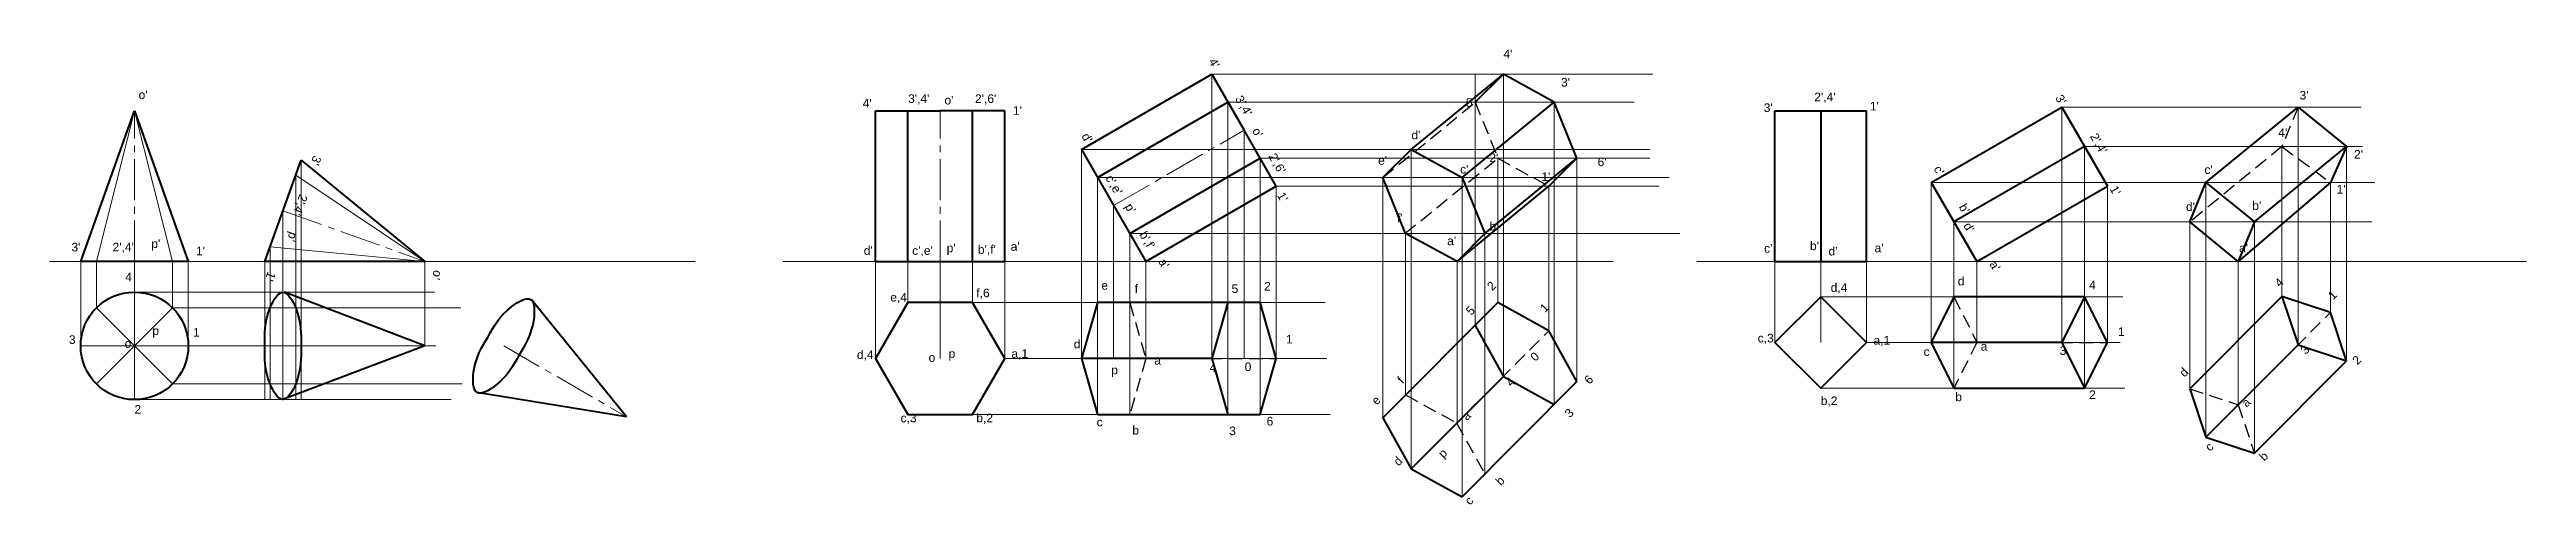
# Model space of a CAD drawing. Header units: millimetres. Extents: x 1 to 7224, y -410 to 206.
# Drawn here: x 4289 to 5440, y -12 to 200 of the extents above; entities that cross this region are included whole.
import ezdxf

# ---------------------------------------------------------------- set-up
doc = ezdxf.new("R2010")
doc.units = ezdxf.units.MM
doc.linetypes.add('CENTER2', pattern=[28.575, 19.05, -3.175, 3.175, -3.175])
doc.linetypes.add('DASHED2', pattern=[9.525, 6.35, -3.175])
for name, color, linetype, lineweight in [('Centre line', 1, 'CENTER2', 20), ('Dim n hatch', 6, 'Continuous', 20), ('Hidden', 3, 'DASHED2', 30), ('Object', 2, 'Continuous', 40), ('Projection', 5, 'Continuous', 5)]:
    doc.layers.add(name, color=color, linetype=linetype, lineweight=lineweight)
doc.styles.get("Standard").update_dxf_attribs({"font": 'arial.ttf', "height": 4})

msp = doc.modelspace()

# ---------------------------------------------------------------- texts
at = {"layer": 'Dim n hatch'}
for s, p in [("o'", (4329.9, 176.7)), ("3'", (5085.1, 170.7)), ("2',4'", (5108.6, 175.7)), ("1'", (5134.4, 171.4)), ("3'", (5334.1, 176.5)), ("4'", (5324.2, 159.1)), ("2'", (5359.4, 149)), ("c'", (5289.9, 141.9)), ("d'", (5281.3, 124.7)), ("b'", (5312.1, 125.2)), ("1'", (5351.3, 132.8)), ("3'", (4298.7, 105.9)), ("2',4'", (4317.8, 105.9)), ("p'", (4335.8, 107.5)), ("1'", (4356.6, 104.1)), ("c'", (5085.3, 105.3)), ("b'", (5106.6, 106.5)), ("d'", (5115.2, 104)), ("a'", (5136.6, 105.5)), ("a'", (5306, 105.5)), ('4', (4323.7, 92)), ('d', (5175.3, 90.1)), ('4', (5236.3, 88.3)), ('d,4', (5116.2, 87.1)), ('p', (4336.3, 67)), ('1', (4355.2, 66.3)), ('1', (5249.7, 66.6)), ('3', (4297.5, 62.9)), ('o', (4323.4, 61.1)), ('c,3', (5082.3, 63.6)), ('a,1', (5136.1, 62.6)), ('c', (5159.4, 57.3)), ('a', (5185.9, 59.8)), ('3', (5222.6, 57.8)), ('2', (4328, 30.5)), ('b,2', (5111.6, 34.5)), ('b', (5174.1, 36.3)), ('2', (5236.3, 37.3))]:
    msp.add_text(s, height=4, dxfattribs=at).set_placement(p)
for s, rotation, p in [("3'", 300, (5220.4, 177.3)), ("3'", 250.3462, (4411.2, 150.8)), ("2',4'", 300, (5236.6, 159.4)), ("c'", 300, (5163.9, 144.3)), ("2',4'", 250.3462, (4404.8, 132.8)), ("b'", 300, (5175.6, 126.6)), ("1'", 300, (5245.7, 135)), ("p'", 250.3462, (4400.2, 115.3)), ("d'", 300, (5177.7, 117.9)), ("1'", 250.3462, (4390, 96.9)), ("o'", 250.3462, (4467.4, 97.6)), ("a'", 300, (5189.8, 100)), ('4', 45, (5324.9, 89)), ('1', 45, (5349.7, 83.1)), ('3', 45, (5336.9, 57.7)), ('d', 45, (5280.6, 47.2)), ('2', 45, (5361, 52.9)), ('a', 45, (5309.5, 33.2)), ('c', 45, (5292.5, 12.7)), ('b', 45, (5317.7, 8.2))]:
    msp.add_text(s, height=4, rotation=rotation, dxfattribs=at).set_placement(p)
at = {"layer": 'Object'}
for s, p in [("4'", (4964.1, 195.7)), ("3'", (4990.9, 182.5)), ("4'", (4666.4, 172.8)), ("3',4'", (4687.5, 174.9)), ("o'", (4704.4, 174.2)), ("2',6'", (4718.6, 174.9)), ("1'", (4736.2, 169.4)), ('5', (4946.7, 173.1)), ("d'", (4921.4, 158)), ("e'", (4905.9, 146.2)), ("2'", (4957.6, 147.4)), ("c'", (4944, 142.1)), ("1'", (4981.8, 138.7)), ("6'", (5007.9, 145.5)), ("f'", (4914.6, 119.4)), ("b'", (4957.6, 115.6)), ("d'", (4666.9, 104.3)), ("c',e'", (4689.4, 104.3)), ("p'", (4705.4, 105.5)), ("b',f'", (4719.9, 104.8)), ("a'", (4735.2, 106.2)), ("a'", (4938, 108.8)), ('e,4', (4679.2, 82.6)), ('f,6', (4719.2, 84.6)), ('e', (4777.3, 88.1)), ('f', (4792.8, 86.6)), ('5', (4837.8, 86.6)), ('2', (4852.9, 87.7)), ('d,4', (4663.7, 55.9)), ('o', (4697, 54.6)), ('p', (4706.3, 56.4)), ('a,1', (4735.5, 56.4)), ('d', (4764.5, 60.9)), ('1', (4863.1, 63.1)), ('p', (4781.9, 48.8)), ('a', (4801.9, 53.3)), ('4', (4827.6, 49.9)), ('0', (4843.9, 50.3)), ('c,3', (4684, 26.5)), ('b,2', (4719.2, 26.5)), ('c', (4775.1, 24.6)), ('b', (4791.7, 20.8)), ('3', (4836.7, 20.5)), ('6', (4854.1, 25))]:
    msp.add_text(s, height=4, dxfattribs=at).set_placement(p)
for s, rotation, p in [("4'", 300, (4827, 194.2)), ("3',4'", 300, (4839.3, 176.9)), ("o'", 300, (4847.2, 162)), ("d'", 300, (4767.9, 159.5)), ("2',6'", 300, (4854.8, 150.1)), ("c',e'", 300, (4779.1, 140)), ("p'", 300, (4788.1, 126.8)), ("1'", 300, (4858.8, 132)), ("b',f'", 300, (4794.8, 113.8)), ("a'", 300, (4803.6, 101.2)), ('5', 45, (4949.1, 75.9)), ('2', 45, (4958.9, 87.4)), ('1', 45, (4983.5, 77.2)), ('0', 45, (4979, 54.5)), ('f', 45, (4917.2, 44.1)), ('4', 45, (4967.7, 42.7)), ('6', 45, (5004.1, 43.8)), ('e', 45, (4905.2, 34.2)), ('a', 45, (4947.2, 27)), ('3', 45, (4995, 28.3)), ('p', 45, (4936.2, 9.6)), ('d', 45, (4915.4, 5.9)), ('b', 45, (4962.9, -3.2)), ('c', 45, (4948.5, -12.3))]:
    msp.add_text(s, height=4, rotation=rotation, dxfattribs=at).set_placement(p)

# ---------------------------------------------------------------- linework, layer by layer
at = {"layer": 'Centre line'}
for p, q in [((4328, 101.2), (4328, 171.2)), ((4702.4, 101.2), (4702.4, 171.2)), ((4783, 127.2), (4843.6, 162.2)), ((4397, 124.8), (4462.9, 101.2)), ((4397, 62), (4462.9, 62)), ((4499.6, 62), (4556.7, 29))]:
    msp.add_line(p, q, dxfattribs=at)
at = {"layer": 'Hidden'}
for p, q in [((4908.1, 140.2), (4951, 175.2)), ((4951, 175.2), (4961.6, 149.2)), ((5333.4, 173), (5325.9, 154.6)), ((5325.9, 154.6), (5283.1, 119.6)), ((5325.9, 154.6), (5348.4, 138)), ((4918.3, 114.2), (4961.6, 149.2)), ((4961.6, 149.2), (4985.3, 136.2)), ((4790.5, 82.1), (4798, 56.1)), ((5173.5, 84.8), (5184.2, 63.6)), ((5305.6, 34.6), (5348.4, 77.5)), ((4942.6, 26.4), (4985.3, 69)), ((5184.2, 63.6), (5173.5, 42.4)), ((5184.2, 63.6), (5244.8, 63.6)), ((4798, 56.1), (4790.5, 30.1)), ((4798.3, 56.1), (4858.6, 56.1)), ((4918.7, 39.2), (4942.4, 26.2)), ((5283.1, 42.1), (5305.6, 34.6)), ((5305.6, 34.6), (5313.1, 12.1)), ((4942.4, 26.2), (4955.5, 2.5))]:
    msp.add_line(p, q, dxfattribs=at)
at = {"layer": 'Object'}
for p, q in [((4768, 153.2), (4828.6, 188.2)), ((4828.6, 188.2), (4843.6, 162.2)), ((4921.2, 153.2), (4964.1, 188.2)), ((4964.1, 188.2), (4951, 175.2)), ((4987.7, 175.2), (4964.1, 188.2)), ((4775.5, 140.2), (4836.1, 175.2)), ((4944.9, 140.2), (4987.7, 175.2)), ((4998.3, 149.2), (4987.7, 175.2)), ((5162.9, 138), (5223.6, 173)), ((5223.6, 173), (5244.8, 136.2)), ((5290.6, 138), (5333.4, 173)), ((5333.4, 173), (5355.9, 154.6)), ((4303, 101.2), (4328, 171.2)), ((4328, 171.2), (4353, 101.2)), ((4672.4, 101.2), (4672.4, 171.2)), ((4672.4, 171.2), (4702.4, 171.2)), ((4687.4, 101.2), (4687.4, 171.2)), ((4732.4, 171.2), (4702.4, 171.2)), ((4717.4, 101.2), (4717.4, 171.2)), ((4732.4, 101.2), (4732.4, 171.2)), ((4858.6, 136.2), (4843.6, 162.2)), ((5090.3, 101.2), (5090.3, 171.2)), ((5090.3, 171.2), (5132.8, 171.2)), ((5111.6, 171.2), (5111.6, 101.2)), ((5132.8, 101.2), (5132.8, 171.2)), ((4768, 153.2), (4798, 101.2)), ((4908.1, 140.2), (4921.2, 153.2)), ((4921.2, 153.2), (4944.9, 140.2)), ((5234.2, 154.6), (5173.5, 119.6)), ((5313.1, 119.6), (5355.9, 154.6)), ((5355.9, 154.6), (5348.4, 138)), ((4388.6, 101.2), (4405.4, 148.3)), ((4405.4, 148.3), (4462.9, 101.2)), ((4790.5, 114.2), (4851.1, 149.2)), ((4918.7, 114.2), (4908.1, 140.2)), ((4944.9, 140.2), (4955.5, 114.2)), ((4955.5, 114.2), (4998.3, 149.2)), ((4998.3, 149.2), (4985.3, 136.2)), ((4798, 101.2), (4858.6, 136.2)), ((4942.6, 101.2), (4985.3, 136.2)), ((5162.9, 138), (5184.2, 101.2)), ((5184.2, 101.2), (5244.8, 136.2)), ((5283.1, 119.6), (5290.6, 138)), ((5290.6, 138), (5313.1, 119.6)), ((5348.4, 138), (5305.6, 101.2)), ((5305.6, 101.2), (5283.1, 119.6)), ((5313.1, 119.6), (5305.6, 101.2)), ((4942.6, 101.2), (4918.7, 114.2)), ((4955.5, 114.2), (4942.6, 101.2)), ((4353, 101.2), (4303, 101.2)), ((4462.9, 101.2), (4388.6, 101.2)), ((4672.4, 101.2), (4732.4, 101.2)), ((5090.3, 101.2), (5132.8, 101.2)), ((4462.9, 62), (4397.7, 87)), ((4556.7, 29), (4512.7, 83.3)), ((4775.5, 82.1), (4768, 56.1)), ((4851.1, 82.1), (4775.5, 82.1)), ((4836.1, 82.1), (4828.6, 56.1)), ((4858.6, 56.1), (4851.1, 82.1)), ((4961.6, 82.1), (4908.1, 28.6)), ((4985.3, 69), (4961.6, 82.1)), ((5173.5, 84.8), (5162.9, 63.6)), ((5234.2, 84.8), (5173.5, 84.8)), ((5234.2, 84.8), (5223.6, 63.6)), ((5244.8, 63.6), (5234.2, 84.8)), ((5325.9, 85), (5283.1, 42.1)), ((5348.4, 77.5), (5325.9, 85)), ((5325.9, 85), (5333.4, 62.5)), ((4951, 71.5), (4964.1, 47.8)), ((5355.9, 55), (5348.4, 77.5)), ((4462.9, 62), (4397, 37)), ((4998.3, 45.4), (4985.3, 69)), ((5162.9, 63.6), (5173.5, 42.4)), ((5223.6, 63.6), (5162.9, 63.6)), ((5223.6, 63.6), (5184.2, 63.6)), ((5223.6, 63.6), (5234.2, 42.4)), ((5234.2, 42.4), (5244.8, 63.6)), ((5333.4, 62.5), (5290.6, 19.6)), ((5333.4, 62.5), (5305.6, 34.6)), ((5333.4, 62.5), (5355.9, 55)), ((4768, 56.1), (4775.5, 30.1)), ((4828.6, 56.1), (4768, 56.1)), ((4828.6, 56.1), (4836.1, 30.1)), ((4851.1, 30.1), (4858.6, 56.1)), ((4964.1, 47.8), (4921.2, 4.9)), ((4964.1, 47.8), (4987.7, 34.7)), ((5313.1, 12.1), (5355.9, 55)), ((4556.7, 29), (4487.1, 40.3)), ((4944.9, -8.1), (4998.3, 45.4)), ((5173.5, 42.4), (5234.2, 42.4)), ((5283.1, 42.1), (5290.6, 19.6)), ((4775.5, 30.1), (4851.1, 30.1)), ((4908.1, 28.6), (4921.2, 4.9)), ((5290.6, 19.6), (5313.1, 12.1)), ((4921.2, 4.9), (4944.9, -8.1))]:
    msp.add_line(p, q, dxfattribs=at)
for points in [[(4717.4, 82.1), (4687.4, 82.1), (4672.4, 56.1), (4687.4, 30.1), (4717.4, 30.1), (4732.4, 56.1)], [(5090.3, 63.6), (5111.6, 84.8), (5132.8, 63.6), (5111.6, 42.4)]]:
    msp.add_lwpolyline(points, close=True, dxfattribs=at)
msp.add_circle((4328, 62), 25, dxfattribs=at)
for points in [[(4388.6, 62), (4391, 44.3), (4397, 37), (4402.9, 44.3), (4405.4, 62), (4402.9, 79.7), (4397, 87), (4391, 79.7), (4388.6, 62)], [(4492.3, 66.2), (4485.6, 49.7), (4487.1, 40.3), (4495.9, 43.7), (4506.8, 57.8), (4513.5, 74.3), (4512.1, 83.6), (4503.3, 80.3), (4492.3, 66.2)]]:
    msp.add_spline(points, degree=3, dxfattribs=at)
at = {"layer": 'Projection'}
for p, q in [((4828.6, 188.2), (4828.6, 56.1)), ((4828.6, 188.2), (5033.6, 188.2)), ((4951, 71.5), (4951, 188.2)), ((4964.1, 47.8), (4964.1, 188.2)), ((4836.1, 175.2), (4836.1, 30.1)), ((4836.1, 175.2), (5024.9, 175.2)), ((4987.7, 34.7), (4987.7, 175.2)), ((5223.6, 173), (5223.6, 63.6)), ((5223.6, 173), (5362.7, 173)), ((5333.4, 62.5), (5333.4, 173)), ((4328, 171.2), (4310.3, 101.2)), ((4345.6, 101.2), (4328, 171.2)), ((4843.6, 162.2), (4843.6, 56.1)), ((4768, 153.2), (4768, 56.1)), ((4768, 153.2), (5032.1, 153.2)), ((4921.2, 4.9), (4921.2, 153.2)), ((5234.2, 154.6), (5234.2, 42.4)), ((5234.2, 154.6), (5363.4, 154.6)), ((5325.9, 85), (5325.9, 154.6)), ((5355.9, 55), (5355.9, 154.6)), ((4462.9, 101.2), (4402.9, 141.4)), ((4402.9, 141.4), (4402.9, 37)), ((4405.4, 148.3), (4405.4, 37)), ((4775.5, 140.2), (4775.5, 30.1)), ((4775.5, 140.2), (5041.2, 140.2)), ((4851.1, 149.2), (4851.1, 30.1)), ((4851.1, 149.2), (5032.1, 149.2)), ((4908.1, 28.6), (4908.1, 140.2)), ((4944.9, -8.1), (4944.9, 140.2)), ((4961.6, 82.1), (4961.6, 149.2)), ((4998.3, 45.4), (4998.3, 149.2)), ((4783, 127.2), (4783, 56.1)), ((4858.6, 136.2), (4858.6, 56.1)), ((4858.6, 136.2), (5036.3, 136.2)), ((4985.3, 69), (4985.3, 136.2)), ((5162.9, 138), (5162.9, 63.6)), ((5162.9, 138), (5369, 138)), ((5244.8, 136.2), (5244.8, 63.6)), ((5290.6, 19.6), (5290.6, 138)), ((5348.4, 77.5), (5348.4, 138)), ((4397, 124.8), (4397, 37)), ((5173.5, 119.6), (5173.5, 42.4)), ((5173.5, 119.6), (5367.7, 119.6)), ((5283.1, 42.1), (5283.1, 119.6)), ((5313.1, 12.1), (5313.1, 119.6)), ((4391, 108.1), (4462.9, 101.2)), ((4391, 108.1), (4391, 37)), ((4790.5, 114.2), (4790.5, 30.1)), ((4790.5, 114.2), (5046.1, 114.2)), ((4918.7, 39.2), (4918.7, 114.2)), ((4955.5, 2.5), (4955.5, 114.2)), ((4288.5, 101.2), (4588.5, 101.2)), ((4303, 62), (4303, 101.2)), ((4310.3, 79.7), (4310.3, 101.2)), ((4328, 62), (4328, 101.2)), ((4345.6, 79.7), (4345.6, 101.2)), ((4353, 62), (4353, 101.2)), ((4388.6, 101.2), (4388.6, 37)), ((4462.9, 101.2), (4462.9, 62)), ((4629.5, 101.2), (5015.1, 101.2)), ((4672.4, 56.1), (4672.4, 101.2)), ((4687.4, 82.1), (4687.4, 101.2)), ((4702.4, 56.1), (4702.4, 101.2)), ((4717.4, 82.1), (4717.4, 101.2)), ((4732.4, 56.1), (4732.4, 101.2)), ((4798, 101.2), (4798, 56.1)), ((4942.6, 26.4), (4942.6, 101.2)), ((5054, 101.2), (5439.5, 101.2)), ((5090.3, 63.6), (5090.3, 101.2)), ((5111.6, 63.6), (5111.6, 101.2)), ((5132.8, 63.6), (5132.8, 101.2)), ((5184.2, 101.2), (5184.2, 63.6)), ((5305.6, 34.6), (5305.6, 101.2)), ((4328, 87), (4467.4, 87)), ((4717.4, 82.1), (4881.3, 82.1)), ((5111.6, 84.8), (5251.9, 84.8)), ((4310.3, 44.3), (4345.6, 79.7)), ((4310.3, 79.7), (4345.6, 44.3)), ((4345.6, 79.7), (4479.6, 79.7)), ((4328, 62), (4303, 62)), ((4328, 62), (4328, 37)), ((4328, 62), (4468.1, 62)), ((5132.8, 63.6), (5250.7, 63.6)), ((4732.4, 56.1), (4882.1, 56.1)), ((4328, 37), (4475.1, 37)), ((4345.6, 44.3), (4480.2, 44.3)), ((5111.6, 42.4), (5252.9, 42.4)), ((4717.4, 30.1), (4883.6, 30.1))]:
    msp.add_line(p, q, dxfattribs=at)

msp.set_redraw_order([(e.dxf.handle, doc.entitydb.next_handle()) for e in msp.query("TEXT MTEXT ATTDEF DIMENSION ARC_DIMENSION")])  # texts and dimensions are drawn at this point

doc.saveas('drawing.dxf')
